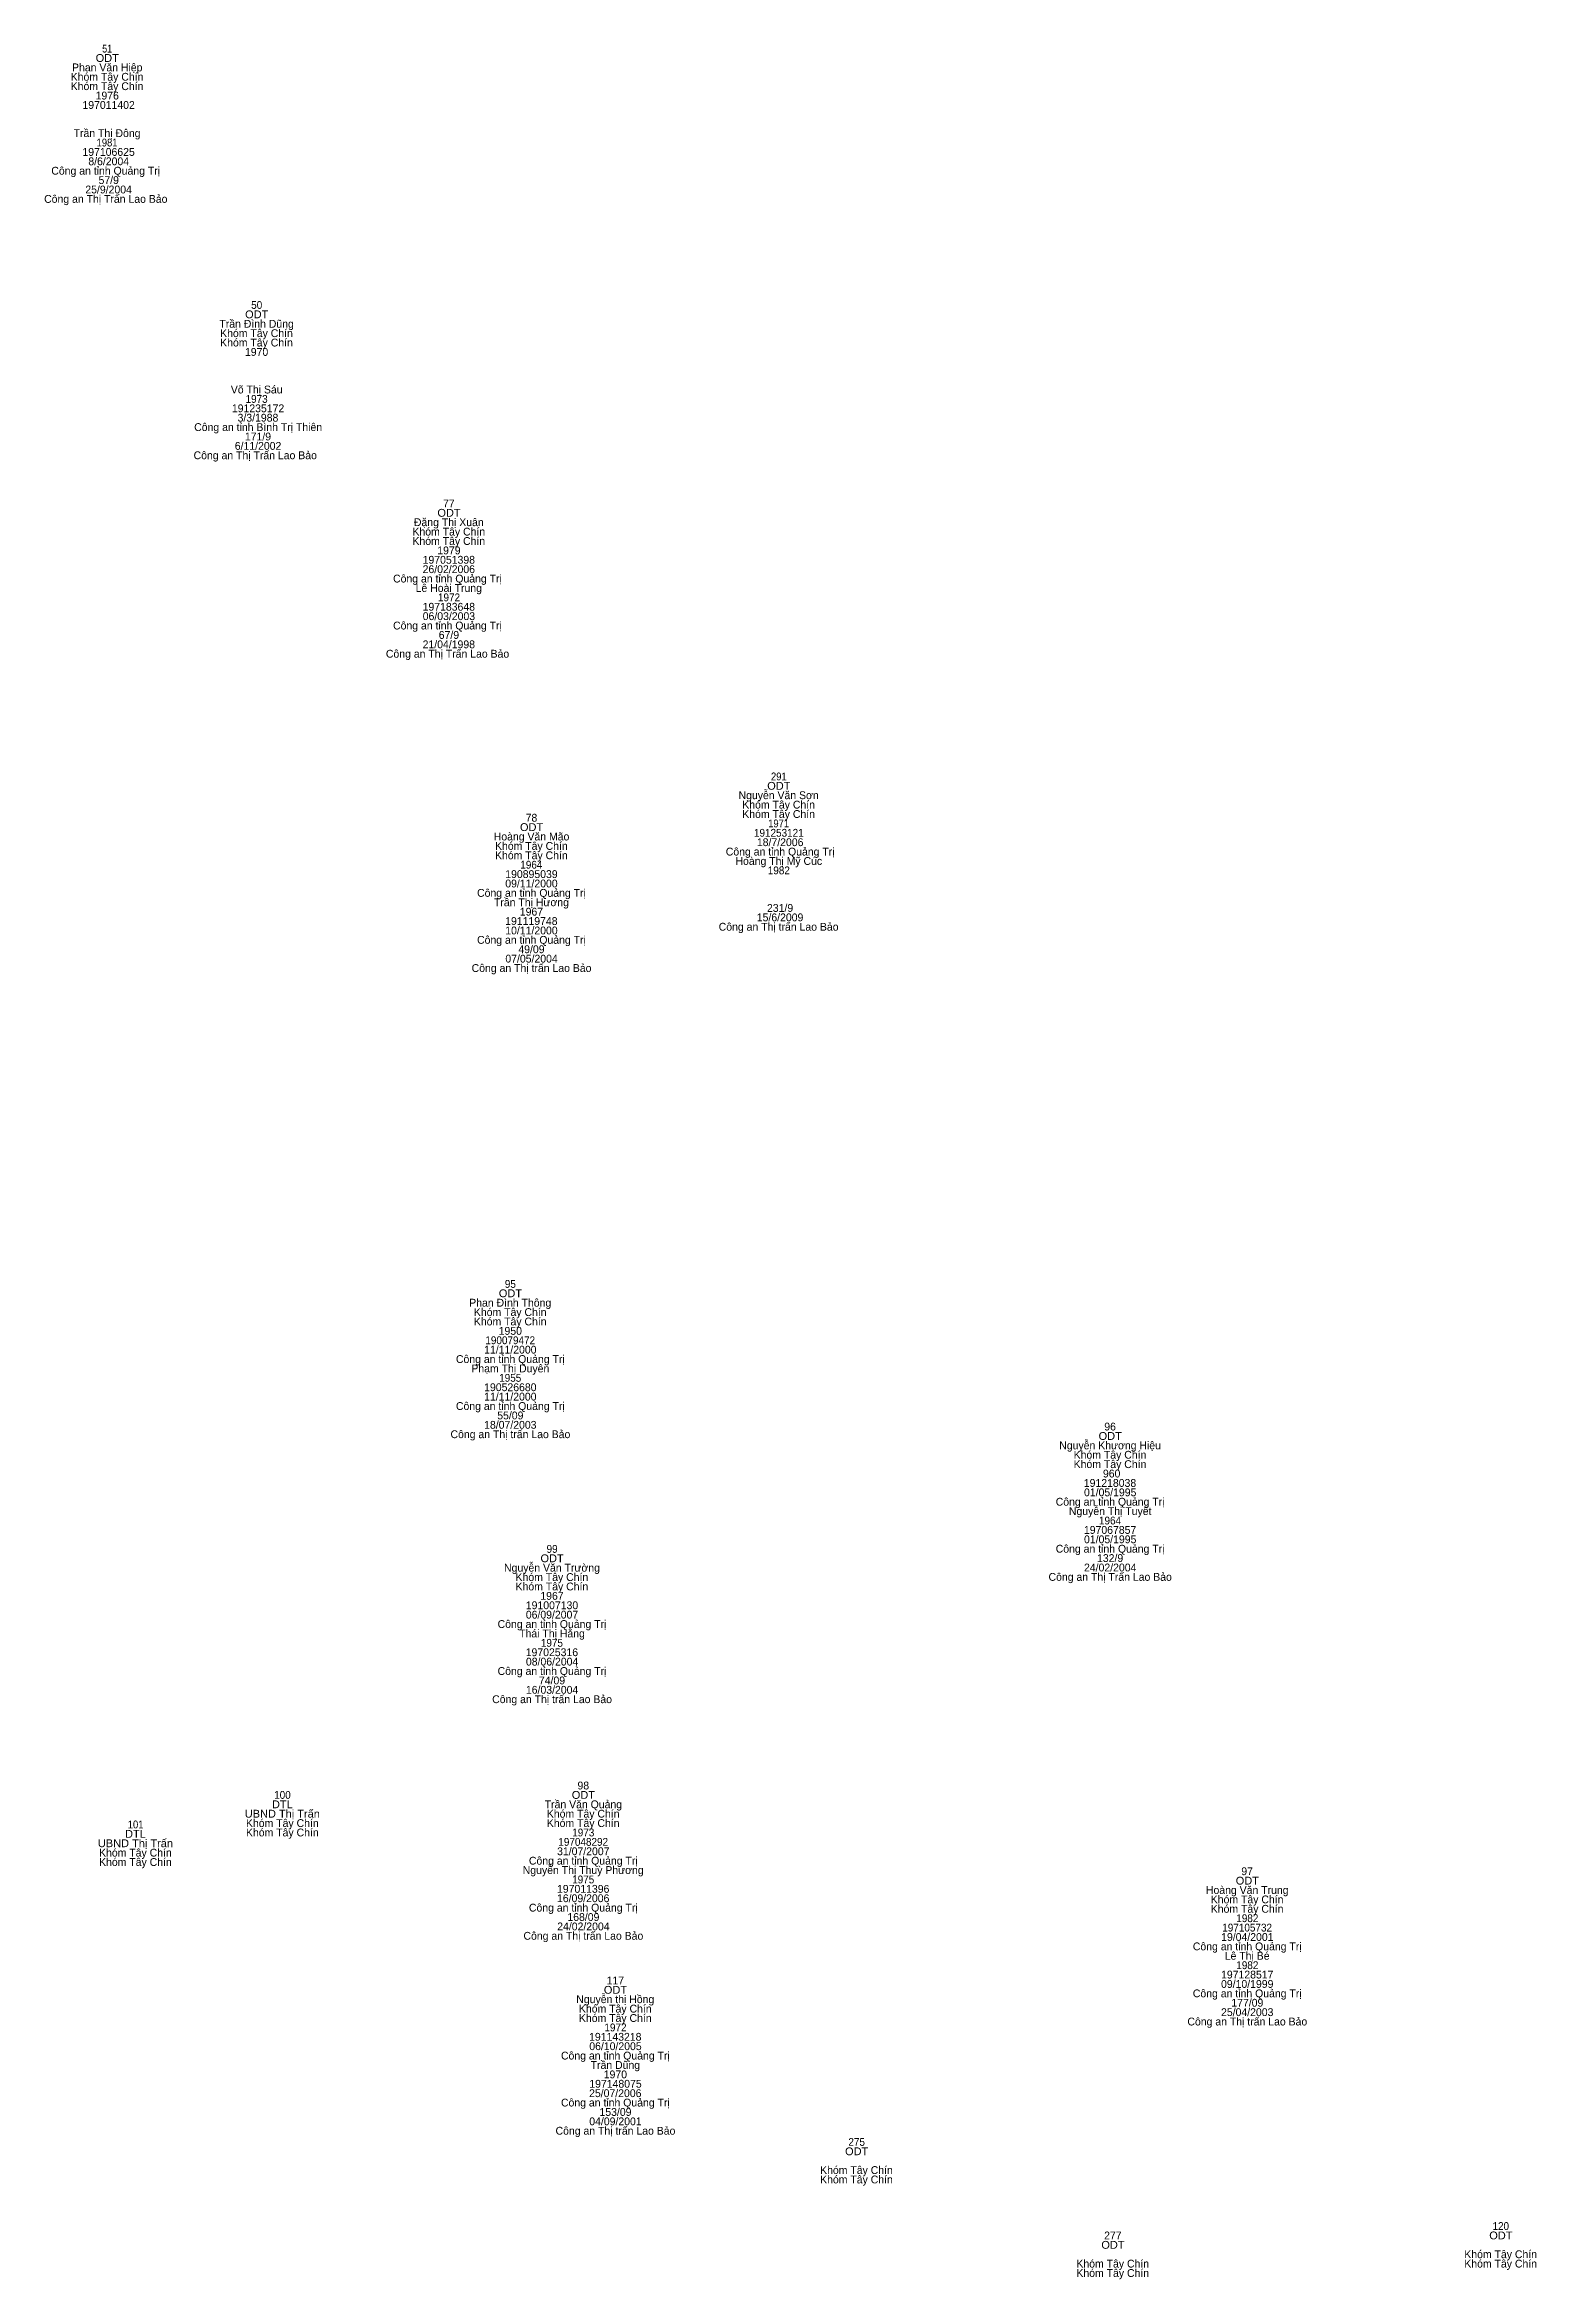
# Model space of a CAD drawing. Header units: metres. Extents: x 537000 to 537501, y 1838003 to 1838507.
# Drawn here: x 537335 to 537411.3, y 1838224.3 to 1838338.4 of the extents above; entities that cross this region are included whole.
import ezdxf
from ezdxf.enums import TextEntityAlignment as Align

# ---------------------------------------------------------------- set-up
doc = ezdxf.new("R2010")
doc.units = ezdxf.units.M
doc.header["$LTSCALE"] = 0.16
doc.layers.add('1', color=7, linetype='Continuous')

msp = doc.modelspace()

# ---------------------------------------------------------------- texts
at = {"layer": '1'}
for s, width, p in [('51', 0.85, (537338.2, 1838338.05)), ('ODT', 1.05, (537338.205, 1838337.57)), ('1981', 0.9, (537338.195, 1838333.25)), ('ODT', 1.05, (537345.845, 1838324.47)), ('50', 0.95, (537345.845, 1838324.95)), ('1973', 0.95, (537345.84, 1838320.15)), ('ODT', 1.05, (537355.675, 1838314.33)), ('1972', 0.95, (537355.675, 1838310.01)), ('ODT', 1.05, (537372.535, 1838300.38)), ('291', 0.9, (537372.535, 1838300.86)), ('ODT', 1.05, (537359.895, 1838298.27)), ('191253121', 0.95, (537372.535, 1838297.98)), ('1971', 0.9, (537372.525, 1838298.46)), ('1964', 0.95, (537359.885, 1838296.35)), ('1982', 0.95, (537372.535, 1838296.06)), ('ODT', 1.05, (537358.815, 1838274.45)), ('95', 0.95, (537358.81, 1838274.93)), ('190079472', 0.95, (537358.805, 1838272.05)), ('1955', 0.95, (537358.805, 1838270.13)), ('ODT', 1.05, (537389.475, 1838267.16)), ('1964', 0.95, (537389.465, 1838262.84)), ('99', 0.95, (537360.945, 1838261.39)), ('ODT', 1.05, (537360.945, 1838260.91)), ('1975', 0.95, (537360.935, 1838256.59)), ('100', 0.95, (537347.16, 1838248.82)), ('ODT', 1.05, (537362.545, 1838248.82)), ('UBND Thị Trấn', 1.05, (537347.155, 1838247.86)), ('DTL', 1.05, (537347.155, 1838248.34)), ('DTL', 1.05, (537339.645, 1838246.83)), ('101', 0.9, (537339.655, 1838247.31)), ('1973', 0.95, (537362.54, 1838246.9)), ('UBND Thị Trấn', 1.05, (537339.645, 1838246.35)), ('197048292', 0.95, (537362.535, 1838246.42)), ('1975', 0.95, (537362.535, 1838244.5)), ('ODT', 1.05, (537396.485, 1838244.44)), ('197105732', 0.95, (537396.475, 1838242.04)), ('1982', 0.95, (537396.485, 1838242.52)), ('1982', 0.95, (537396.485, 1838240.12)), ('ODT', 1.05, (537364.185, 1838238.86)), ('1972', 0.95, (537364.185, 1838236.94)), ('ODT', 1.05, (537376.515, 1838230.61)), ('275', 0.95, (537376.515, 1838231.09)), ('ODT', 1.05, (537409.445, 1838226.31)), ('120', 0.95, (537409.44, 1838226.79)), ('ODT', 1.05, (537389.615, 1838225.83))]:
    msp.add_text(s, height=0.4, dxfattribs=dict(at, width=width)).set_placement(p, align=Align.CENTER)
for s, p in [('Phan Văn Hiệp', (537338.205, 1838337.09)), ('Khóm Tây Chín', (537338.195, 1838336.61)), ('Khóm Tây Chín', (537338.195, 1838336.13)), ('1976', (537338.205, 1838335.65)), (' 197011402', (537338.2, 1838335.17)), ('Trần Thị Đông', (537338.195, 1838333.73)), (' 197106625', (537338.2, 1838332.77)), (' 8/6/2004', (537338.205, 1838332.29)), ('Công an tỉnh Quảng Trị ', (537338.2, 1838331.81)), (' 57/9', (537338.205, 1838331.33)), ('Công an Thị Trấn Lao Bảo ', (537338.205, 1838330.37)), (' 25/9/2004', (537338.2, 1838330.85)), ('Trần Đình Dũng', (537345.84, 1838323.99)), ('Khóm Tây Chín', (537345.835, 1838323.51)), ('Khóm Tây Chín', (537345.835, 1838323.03)), ('1970', (537345.84, 1838322.55)), ('Võ Thị Sáu', (537345.845, 1838320.63)), (' 191235172', (537345.84, 1838319.67)), (' Công an tỉnh Bình Trị Thiên', (537345.845, 1838318.71)), (' 3/3/1988', (537345.835, 1838319.19)), ('Công an Thị Trấn Lao Bảo ', (537345.845, 1838317.27)), (' 6/11/2002', (537345.84, 1838317.75)), (' 171/9', (537345.835, 1838318.23)), ('Đặng Thị Xuân', (537355.665, 1838313.85)), ('77', (537355.665, 1838314.81)), ('Khóm Tây Chín', (537355.665, 1838313.37)), ('Khóm Tây Chín', (537355.665, 1838312.89)), ('197051398', (537355.665, 1838311.93)), ('1979', (537355.67, 1838312.41)), ('Công an tỉnh Quảng Trị ', (537355.67, 1838310.97)), ('Lê Hoài Trung', (537355.665, 1838310.49)), ('26/02/2006', (537355.665, 1838311.45)), ('197183648', (537355.665, 1838309.53)), ('Công an tỉnh Quảng Trị ', (537355.67, 1838308.57)), ('06/03/2003', (537355.67, 1838309.05)), ('Công an Thị Trấn Lao Bảo ', (537355.675, 1838307.13)), ('21/04/1998', (537355.665, 1838307.61)), ('67/9', (537355.67, 1838308.09)), ('Nguyễn Văn Sơn', (537372.525, 1838299.9)), ('Khóm Tây Chín', (537372.525, 1838299.42)), ('78', (537359.89, 1838298.75)), ('Khóm Tây Chín', (537372.525, 1838298.94)), ('Hoàng Văn Mão', (537359.895, 1838297.79)), ('Khóm Tây Chín', (537359.885, 1838297.31)), ('Khóm Tây Chín', (537359.885, 1838296.83)), (' Công an tỉnh Quảng Trị', (537372.53, 1838297.02)), (' 18/7/2006', (537372.53, 1838297.5)), ('190895039', (537359.89, 1838295.87)), ('Hoàng Thị Mỹ Cúc', (537372.535, 1838296.54)), ('Công an tỉnh Quảng Trị', (537359.89, 1838294.91)), ('Trần Thị Hương', (537359.89, 1838294.43)), ('09/11/2000', (537359.89, 1838295.39)), ('191119748', (537359.885, 1838293.47)), ('1967', (537359.89, 1838293.95)), (' 15/6/2009', (537372.525, 1838293.66)), (' 231/9', (537372.525, 1838294.14)), ('Công an tỉnh Quảng Trị', (537359.89, 1838292.51)), ('10/11/2000', (537359.89, 1838292.99)), (' Công an Thị trấn Lao Bảo ', (537372.525, 1838293.18)), ('Công an Thị trấn Lao Bảo', (537359.895, 1838291.07)), ('07/05/2004', (537359.895, 1838291.55)), ('49/09', (537359.89, 1838292.03)), ('Phan Đình Thông', (537358.805, 1838273.97)), ('Khóm Tây Chín', (537358.805, 1838273.49)), ('Khóm Tây Chín', (537358.805, 1838273.01)), ('11/11/2000', (537358.81, 1838271.57)), ('1950', (537358.81, 1838272.53)), ('Công an tỉnh Quảng Trị', (537358.81, 1838271.09)), ('Phạm Thị Duyên', (537358.81, 1838270.61)), ('190526680', (537358.81, 1838269.65)), ('Công an tỉnh Quảng Trị', (537358.81, 1838268.69)), ('11/11/2000', (537358.81, 1838269.17)), ('55/09', (537358.81, 1838268.21)), ('Công an Thị trấn Lao Bảo', (537358.815, 1838267.25)), ('18/07/2003', (537358.81, 1838267.73)), ('96', (537389.47, 1838267.64)), ('Nguyễn Khương Hiệu', (537389.47, 1838266.68)), ('Khóm Tây Chín', (537389.465, 1838266.2)), ('Khóm Tây Chín', (537389.465, 1838265.72)), ('191218038', (537389.465, 1838264.76)), (' 960', (537389.475, 1838265.24)), ('Công an tỉnh Quảng Trị', (537389.47, 1838263.8)), ('01/05/1995', (537389.475, 1838264.28)), ('Nguyễn Thị Tuyết', (537389.475, 1838263.32)), ('Công an tỉnh Quảng Trị', (537389.47, 1838261.4)), ('01/05/1995', (537389.475, 1838261.88)), ('197067857', (537389.47, 1838262.36)), ('Nguyễn Văn Trường', (537360.94, 1838260.43)), ('24/02/2004', (537389.475, 1838260.44)), ('132/9', (537389.47, 1838260.92)), ('Khóm Tây Chín', (537360.935, 1838259.95)), ('Khóm Tây Chín', (537360.935, 1838259.47)), ('Công an Thị Trấn Lao Bảo', (537389.475, 1838259.96)), ('06/09/2007', (537360.94, 1838258.03)), ('191007130', (537360.94, 1838258.51)), ('1967', (537360.94, 1838258.99)), ('Công an tỉnh Quảng Trị', (537360.94, 1838257.55)), ('Thái Thị Hằng', (537360.94, 1838257.07)), ('08/06/2004', (537360.945, 1838255.63)), ('197025316', (537360.935, 1838256.11)), ('Công an tỉnh Quảng Trị', (537360.94, 1838255.15)), ('74/09', (537360.94, 1838254.67)), ('Công an Thị trấn Lao Bảo', (537360.945, 1838253.71)), ('16/03/2004', (537360.945, 1838254.19)), ('98', (537362.54, 1838249.3)), ('Trần Văn Quảng', (537362.545, 1838248.34)), ('Khóm Tây Chín', (537362.535, 1838247.86)), ('Khóm Tây Chín', (537347.155, 1838247.38)), ('Khóm Tây Chín', (537347.155, 1838246.9)), ('Khóm Tây Chín', (537362.535, 1838247.38)), ('Khóm Tây Chín', (537339.645, 1838245.87)), ('Khóm Tây Chín', (537339.645, 1838245.39)), ('Công an tỉnh Quảng Trị', (537362.54, 1838245.46)), ('31/07/2007', (537362.54, 1838245.94)), ('Nguyễn Thị Thuỳ Phương', (537362.535, 1838244.98)), ('97', (537396.475, 1838244.92)), ('Công an tỉnh Quảng Trị', (537362.54, 1838243.06)), ('197011396', (537362.535, 1838244.02)), ('16/09/2006', (537362.535, 1838243.54)), ('Hoàng Văn Trung', (537396.48, 1838243.96)), ('Khóm Tây Chín', (537396.475, 1838243.48)), ('24/02/2004', (537362.545, 1838242.1)), ('168/09', (537362.545, 1838242.58)), ('Khóm Tây Chín', (537396.475, 1838243)), ('Công an Thị trấn Lao Bảo', (537362.545, 1838241.62)), ('Công an tỉnh Quảng Trị', (537396.48, 1838241.08)), ('19/04/2001', (537396.485, 1838241.56)), ('197128517', (537396.48, 1838239.64)), ('Lê Thị Bé', (537396.475, 1838240.6)), ('Nguyễn thị Hồng', (537364.175, 1838238.38)), ('117', (537364.18, 1838239.34)), ('Công an tỉnh Quảng Trị', (537396.48, 1838238.68)), ('09/10/1999', (537396.48, 1838239.16)), ('Khóm Tây Chín', (537364.175, 1838237.9)), ('Khóm Tây Chín', (537364.175, 1838237.42)), ('25/04/2003', (537396.48, 1838237.72)), ('177/09', (537396.485, 1838238.2)), ('191143218', (537364.175, 1838236.46)), ('Công an Thị trấn Lao Bảo', (537396.485, 1838237.24)), ('Công an tỉnh Quảng Trị', (537364.18, 1838235.5)), ('06/10/2005', (537364.185, 1838235.98)), ('Trần Dũng', (537364.18, 1838235.02)), ('197148075', (537364.185, 1838234.06)), ('1970', (537364.18, 1838234.54)), ('Công an tỉnh Quảng Trị', (537364.18, 1838233.1)), ('25/07/2006', (537364.175, 1838233.58)), ('Công an Thị trấn Lao Bảo', (537364.185, 1838231.66)), ('04/09/2001', (537364.185, 1838232.14)), ('153/09', (537364.185, 1838232.62)), ('Khóm Tây Chín', (537376.505, 1838229.65)), ('Khóm Tây Chín', (537376.505, 1838229.17)), ('277', (537389.61, 1838226.31)), ('Khóm Tây Chín', (537389.605, 1838224.87)), ('Khóm Tây Chín', (537409.435, 1838225.35)), ('Khóm Tây Chín', (537409.435, 1838224.87)), ('Khóm Tây Chín', (537389.605, 1838224.39))]:
    msp.add_text(s, height=0.4, dxfattribs=at).set_placement(p, align=Align.CENTER)

doc.saveas('drawing.dxf')
